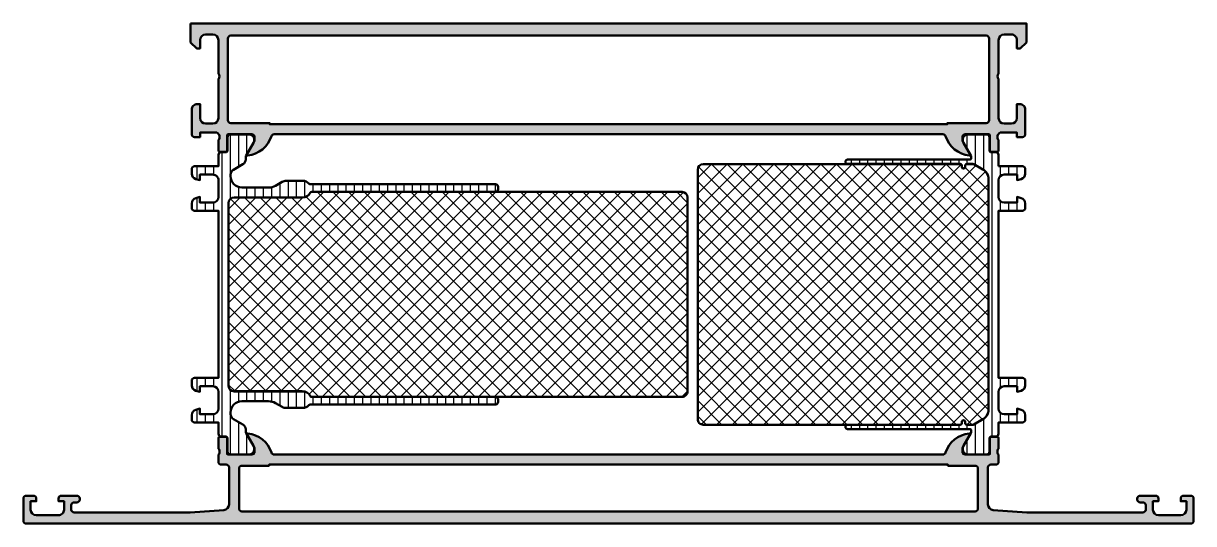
# Model space of a CAD drawing. Extents: x 0 to 210, y 0 to 90.
import ezdxf

# ---------------------------------------------------------------- set-up
doc = ezdxf.new("R2010")
doc.units = 0
for name, color, linetype, lineweight in [('0S-Alu contour', 7, 'Continuous', 50), ('0S-Alu hatch', 252, 'Continuous', 25), ('0S-Plastic contour', 254, 'Continuous', 50), ('0S-Plastic hatch', 253, 'Continuous', 25), ('0S-PT contour', 91, 'Continuous', 50), ('0S-PT hatch', 103, 'Continuous', 25)]:
    doc.layers.add(name, color=color, linetype=linetype, lineweight=lineweight)
pattern_1 = [(90, (0, 0), (-1.4859, 0), [])]
pattern_2 = [(135, (0, 0), (-1.403165018917055, -1.403165018917055), []), (225, (0, 0), (1.403165018917055, -1.403165018917055), [])]

# ---------------------------------------------------------------- blocks, each defined once
blk = doc.blocks.new('345310__358325AF_52FD_4FA5_B1A8_5E6D3BCB4CE5_')
at = {"layer": '0S-Alu hatch'}
h = blk.add_hatch(color=256, dxfattribs=at)
edge = h.paths.add_edge_path()
edge.add_line((30, 89.8), (30, 86.40000610351561))
edge.add_line((30, 86.40000610351561), (31.0999755859375, 85.29999999999998))
edge.add_line((31.0999755859375, 85.29999999999998), (31.69998168945312, 85.29999999999998))
edge.add_line((31.69998168945312, 85.29999999999998), (31.69998168925665, 86.79998017685217))
edge.add_ellipse((32.70000151260096, 86.79998017685219), major_axis=(-1.000019823344302, 0), ratio=1, start_angle=270.00000001606634, end_angle=360, ccw=False)
edge.add_line((32.70000151232054, 87.80000000019649), (33.99997299848461, 87.80000000036453))
edge.add_ellipse((33.9999729984846, 86.7999729984846), major_axis=(-1.000027001879928, 0), ratio=1, start_angle=180, end_angle=269.9999999999992, ccw=False)
edge.add_line((35.00000000036453, 86.7999729984846), (35, 80.8))
edge.add_ellipse((34.47487825965852, 80.29999999999998), major_axis=(-0.7250881616598547, 0), ratio=1, start_angle=136.4038153765767, end_angle=223.5961846234234, ccw=False)
edge.add_line((35, 79.8), (35.00000000036453, 72.80002700151539))
edge.add_ellipse((33.99997299848459, 72.8000270015154), major_axis=(-1.000027001879935, 0), ratio=1, start_angle=90.00000000866072, end_angle=180, ccw=False)
edge.add_line((33.99997299863575, 71.79999999963547), (32.70000151260096, 71.79999999980352))
edge.add_ellipse((32.70000151260097, 72.80001982314784), major_axis=(-1.000019823344317, 0), ratio=1, start_angle=0, end_angle=89.9999999999996, ccw=False)
edge.add_line((31.69998168925665, 72.80001982314785), (31.69998168945312, 75.3))
edge.add_line((31.69998168945312, 75.3), (31.20000151260096, 75.30000000019648))
edge.add_arc((31.20000151260095, 74.29998017685216), 1.000019823344317, 89.9999999999998, 180)
edge.add_line((30.19998168925664, 74.299980176909), (30.19998168920304, 69.90000665918463))
edge.add_arc((30.69999750391119, 69.90000665918461), 0.5000158147081564, 180, 269.9999999999992)
edge.add_line((30.69999750391119, 69.39999084447646), (31.69998168945312, 69.39999084472655))
edge.add_line((31.69998168945312, 69.39999084472655), (31.70016479492188, 70.19971923828125))
edge.add_line((31.70016479492188, 70.19971923828125), (34.69481618328724, 70.19971923828125))
edge.add_ellipse((34.6923648174189, 69.8919895456192), major_axis=(-0.3077394562621123, 0), ratio=1, start_angle=181.4915769295175, end_angle=269.54359312452556, ccw=False)
edge.add_ellipse((34.92116355345697, 69.6324794080069), major_axis=(-0.2788950563274163, 0), ratio=1, start_angle=178.8354106258303, end_angle=253.58012358071682, ccw=False)
edge.add_line((35.20000099999999, 69.62681100000817), (35.20000100000001, 69.17321700000853))
edge.add_ellipse((34.92113290435685, 69.16755634053143), major_axis=(-0.2789255417371446, 0), ratio=1, start_angle=106.424594555353, end_angle=181.1628700728981, ccw=False)
edge.add_line((35.00000000000001, 68.9000130000085), (35.00000000000001, 67.020002))
edge.add_arc((35.30000000000001, 67.020002), 0.3000000000000043, 180, 270)
edge.add_line((35.30000000000001, 66.720002), (36.27997431904278, 66.720002))
edge.add_arc((36.27997431904278, 67.020002), 0.3000000000000114, 270, 360)
edge.add_line((36.57997431904279, 67.020002), (36.57997431904279, 69.77999999999999))
edge.add_ellipse((36.6999743190428, 69.77999999999999), major_axis=(-0.1200000000000116, 0), ratio=1, start_angle=270.0000000000034, end_angle=360, ccw=False)
edge.add_line((36.6999743190428, 69.89999999999999), (41, 69.9))
edge.add_ellipse((41, 69.40000000000002), major_axis=(-0.4999999999999858, 0), ratio=1, start_angle=180, end_angle=270.0000000000008, ccw=False)
edge.add_line((41.5, 69.4), (41.5, 68.7))
edge.add_line((41.5, 68.7), (40.11850454237763, 66.30717967697242))
edge.add_arc((40.23811978464828, 66.23811978464829), 0.1381197846482851, 149.9999999999973, 275.6225775507957)
edge.add_arc((39.76177675882625, 71.07660886184773), 4.999999999999915, 275.6225775507929, 342.2515836439301)
edge.add_ellipse((45.00000000000004, 69.39999999999995), major_axis=(-0.5000000000000647, 0), ratio=1, start_angle=269.9999999999984, end_angle=342.25158364393036, ccw=False)
edge.add_line((45.00000000000006, 69.9), (164.9999999999999, 69.89999999999999))
edge.add_ellipse((164.9999999999999, 69.39999999999951), major_axis=(-0.5000000000004832, 0), ratio=1, start_angle=197.7484163560697, end_angle=269.99999999999676, ccw=False)
edge.add_arc((170.2382232411737, 71.0766088618473), 4.999999999999522, 197.7484163560698, 264.3774224492072)
edge.add_arc((169.7618802153517, 66.23811978464826), 0.1381197846482856, 264.3774224492166, 390.0000000000042)
edge.add_line((169.8814954576223, 66.30717967697241), (168.5, 68.69999999999996))
edge.add_line((168.5, 68.69999999999996), (168.5, 69.40000000000003))
edge.add_ellipse((169, 69.39999999999996), major_axis=(-0.5000000000000285, 0), ratio=1, start_angle=270.0000000000065, end_angle=360, ccw=False)
edge.add_line((169, 69.89999999999998), (173.3000256809573, 69.89999999999998))
edge.add_ellipse((173.3000256809572, 69.78000000000002), major_axis=(-0.1199999999999619, 0), ratio=1, start_angle=180, end_angle=269.9999999999864, ccw=False)
edge.add_line((173.4200256809572, 69.78000000000003), (173.4200256809572, 67.02000199999999))
edge.add_arc((173.7200256809572, 67.02000199999999), 0.3000000000000114, 180, 269.9999999999945)
edge.add_line((173.7200256809572, 66.72000199999998), (174.7, 66.720002))
edge.add_arc((174.7, 67.020002), 0.3000000000000114, 270, 360)
edge.add_line((175, 67.020002), (175, 68.90001300000849))
edge.add_ellipse((175.0788670956432, 69.16755634053149), major_axis=(-0.2789255417372305, 0), ratio=1, start_angle=-1.1628700728862214, end_angle=73.57540544463632, ccw=False)
edge.add_line((174.799999, 69.17321700000853), (174.799999, 69.62681100000866))
edge.add_ellipse((175.078836446543, 69.63247940800693), major_axis=(-0.2788950563274499, 0), ratio=1, start_angle=-73.5801235791069, end_angle=1.1645893740762858, ccw=False)
edge.add_ellipse((175.3075800997164, 69.89204593277587), major_axis=(-0.307682929215992, 0), ratio=1, start_angle=270.4531670651785, end_angle=358.51865275890447, ccw=False)
edge.add_line((175.3051465816195, 70.19971923828123), (178.2998046875, 70.19971923828125))
edge.add_line((178.2998046875, 70.19971923828125), (178.2999877929687, 69.39999084472656))
edge.add_line((178.2999877929687, 69.39999084472656), (179.2999719785106, 69.39999084447648))
edge.add_arc((179.2999719785106, 69.90000665918465), 0.5000158147081777, 270.0000000000033, 360)
edge.add_line((179.7999877932188, 69.90000665916234), (179.7999877931652, 74.29998017685212))
edge.add_arc((178.7999679698208, 74.29998017685212), 1.000019823344359, 0, 90.0000000000016)
edge.add_line((178.7999679698208, 75.30000000019648), (178.2999877929687, 75.3))
edge.add_line((178.2999877929687, 75.3), (178.2999877931653, 72.8000198231479))
edge.add_ellipse((177.2999679698209, 72.80001982314788), major_axis=(-1.000019823344359, 0), ratio=1, start_angle=90.00000001606747, end_angle=180, ccw=False)
edge.add_line((177.2999679701013, 71.79999999980352), (175.9999964839373, 71.79999999963546))
edge.add_ellipse((175.9999964839373, 72.8000270015154), major_axis=(-1.000027001879942, 0), ratio=1, start_angle=0, end_angle=90, ccw=False)
edge.add_line((174.9999694820573, 72.8000270015154), (174.9999694824218, 79.8))
edge.add_ellipse((175.5250912227634, 80.29999999999998), major_axis=(-0.725088161659901, 0), ratio=1, start_angle=-43.59618462341979, end_angle=43.5961846234199, ccw=False)
edge.add_line((174.9999694824218, 80.8), (174.9999694820573, 86.7999729984846))
edge.add_ellipse((175.9999964839373, 86.79997299848456), major_axis=(-1.000027001879942, 0), ratio=1, start_angle=270.00000000866146, end_angle=360, ccw=False)
edge.add_line((175.9999964837861, 87.8000000003645), (177.2999679698209, 87.80000000019648))
edge.add_ellipse((177.2999679698209, 86.79998017685215), major_axis=(-1.000019823344331, 0), ratio=1, start_angle=180, end_angle=270.00000000000165, ccw=False)
edge.add_line((178.2999877931652, 86.79998017685215), (178.2999877929687, 85.29999999999998))
edge.add_line((178.2999877929687, 85.29999999999998), (178.8999938964844, 85.29999999999998))
edge.add_line((178.8999938964844, 85.29999999999998), (179.9999694824218, 86.40000610351561))
edge.add_line((179.9999694824218, 86.40000610351561), (179.9999694824218, 89.8))
edge.add_line((179.9999694824218, 89.8), (30, 89.8))
edge = h.paths.add_edge_path()
edge.add_ellipse((37.20000898742269, 87.09997956848551), major_axis=(-0.5000234838237247, 0), ratio=1, start_angle=270.0000000002329, end_angle=359.9973091415379, ccw=False)
edge.add_line((37.20000898742065, 87.60000305230923), (172.7999643096964, 87.60000305230922))
edge.add_ellipse((172.7999643096964, 87.09997956848551), major_axis=(-0.5000234838237247, 0), ratio=1, start_angle=180, end_angle=270, ccw=False)
edge.add_line((173.2999877935202, 87.09997956849404), (173.2999877932188, 72.40000665918463))
edge.add_ellipse((172.7999719785107, 72.40000665918463), major_axis=(-0.5000158147081493, 0), ratio=1, start_angle=89.9999999999967, end_angle=180, ccw=False)
edge.add_line((172.7999719785107, 71.89999084447648), (165.7999877929687, 71.89999084472656))
edge.add_line((165.7999877929687, 71.89999084472656), (165.7999877929687, 71.69999389648437))
edge.add_line((165.7999877929687, 71.69999389648437), (44.19998550415039, 71.69999389648437))
edge.add_line((44.19998550415039, 71.69999389648437), (44.19998550415039, 71.89999084472656))
edge.add_line((44.19998550415039, 71.89999084472656), (37.20000131860846, 71.89999084447646))
edge.add_ellipse((37.20000131860846, 72.40000665918463), major_axis=(-0.5000158147081564, 0), ratio=1, start_angle=0, end_angle=90, ccw=False)
edge.add_line((36.6999855039003, 72.40000665918463), (36.6999855041504, 87.1000030517578))
at = {"layer": '0S-Alu contour', "color": 7}
for points in [[(30, 89.8), (30, 86.40000610351561), (31.0999755859375, 85.29999999999998), (31.69998168945312, 85.29999999999998), (31.69998168925665, 86.79998017685217)], [(178.2999877931652, 86.79998017685215), (178.2999877929687, 85.29999999999998), (178.8999938964844, 85.29999999999998), (179.9999694824218, 86.40000610351561), (179.9999694824218, 89.8), (30, 89.8)], [(32.70000151232054, 87.80000000019649), (33.99997299848461, 87.80000000036453)], [(35.00000000036453, 86.7999729984846), (35, 80.8)], [(36.6999855039003, 72.40000665918463), (36.6999855041504, 87.1000030517578)], [(37.20000898742065, 87.60000305230923), (172.7999643096964, 87.60000305230922)], [(173.2999877935202, 87.09997956849404), (173.2999877932188, 72.40000665918463)], [(174.9999694824218, 80.8), (174.9999694820573, 86.7999729984846)], [(175.9999964837861, 87.8000000003645), (177.2999679698209, 87.80000000019648)], [(35, 79.8), (35.00000000036453, 72.80002700151539)], [(174.9999694820573, 72.8000270015154), (174.9999694824218, 79.8)], [(30.19998168925664, 74.299980176909), (30.19998168920304, 69.90000665918463)], [(31.69998168925665, 72.80001982314785), (31.69998168945312, 75.3), (31.20000151260096, 75.30000000019648)], [(178.7999679698208, 75.30000000019648), (178.2999877929687, 75.3), (178.2999877931653, 72.8000198231479)], [(179.7999877932188, 69.90000665916234), (179.7999877931652, 74.29998017685212)], [(33.99997299863575, 71.79999999963547), (32.70000151260096, 71.79999999980352)], [(172.7999719785107, 71.89999084447648), (165.7999877929687, 71.89999084472656), (165.7999877929687, 71.69999389648437), (44.19998550415039, 71.69999389648437), (44.19998550415039, 71.89999084472656), (37.20000131860846, 71.89999084447646)], [(177.2999679701013, 71.79999999980352), (175.9999964839373, 71.79999999963546)], [(30.69999750391119, 69.39999084447646), (31.69998168945312, 69.39999084472655), (31.70016479492188, 70.19971923828125), (34.69481618328724, 70.19971923828125)], [(35.20000099999999, 69.62681100000817), (35.20000100000001, 69.17321700000853)], [(36.57997431904279, 67.020002), (36.57997431904279, 69.77999999999999)], [(36.6999743190428, 69.89999999999999), (41, 69.9)], [(41.5, 69.4), (41.5, 68.7), (40.11850454237763, 66.30717967697242)], [(45.00000000000006, 69.9), (164.9999999999999, 69.89999999999999)], [(169.8814954576223, 66.30717967697241), (168.5, 68.69999999999996), (168.5, 69.40000000000003)], [(169, 69.89999999999998), (173.3000256809573, 69.89999999999998)], [(173.4200256809572, 69.78000000000003), (173.4200256809572, 67.02000199999999)], [(174.799999, 69.17321700000853), (174.799999, 69.62681100000866)], [(175.3051465816195, 70.19971923828123), (178.2998046875, 70.19971923828125), (178.2999877929687, 69.39999084472656), (179.2999719785106, 69.39999084447648)], [(35.00000000000001, 68.9000130000085), (35.00000000000001, 67.020002)], [(175, 67.020002), (175, 68.90001300000849)], [(35.30000000000001, 66.720002), (36.27997431904278, 66.720002)], [(173.7200256809572, 66.72000199999998), (174.7, 66.720002)]]:
    blk.add_lwpolyline(points, dxfattribs=at)
at = {"layer": '0S-Alu contour', "color": 7, "extrusion": (0, 0, -1)}
for centre, radius, start, end in [((-32.70000151260096, 86.79998017685219), 1.000019823344302, 0, 89.99999998393368), ((-33.9999729984846, 86.7999729984846), 1.000027001879928, 90.00000000000081, 180), ((-37.20000898742269, 87.09997956848551), 0.5000234838237247, 0.002690858462049, 89.99999999976713), ((-172.7999643096964, 87.09997956848551), 0.5000234838237247, 90, 180), ((-175.9999964839373, 86.79997299848456), 1.000027001879942, 0, 89.99999999133853), ((-177.2999679698209, 86.79998017685215), 1.000019823344331, 89.99999999999837, 180), ((-34.47487825965852, 80.29999999999998), 0.7250881616598548, 136.4038153765766, 223.5961846234233), ((-175.5250912227634, 80.29999999999998), 0.725088161659901, 316.4038153765801, 43.59618462341983), ((-32.70000151260097, 72.80001982314784), 1.000019823344317, 270.0000000000004, 0), ((-33.99997299848459, 72.8000270015154), 1.000027001879935, 180, 269.9999999913393), ((-37.20000131860846, 72.40000665918463), 0.5000158147081564, 270, 0), ((-172.7999719785107, 72.40000665918463), 0.5000158147081493, 180, 270.0000000000033), ((-175.9999964839373, 72.8000270015154), 1.000027001879942, 270, 0), ((-177.2999679698209, 72.80001982314788), 1.000019823344359, 180, 269.9999999839325), ((-34.6923648174189, 69.8919895456192), 0.3077394562621123, 90.45640687547443, 178.5084230704825), ((-34.92116355345697, 69.6324794080069), 0.2788950563274163, 106.4198764192832, 181.1645893741698), ((-36.6999743190428, 69.77999999999999), 0.1200000000000116, 0, 89.99999999999662), ((-41, 69.40000000000002), 0.4999999999999858, 89.9999999999992, 180), ((-45.00000000000004, 69.39999999999995), 0.5000000000000647, 17.74841635606966, 90.0000000000016), ((-164.9999999999999, 69.39999999999951), 0.5000000000004832, 90.00000000000325, 162.2515836439303), ((-169, 69.39999999999996), 0.5000000000000285, 0, 89.99999999999349), ((-173.3000256809572, 69.78000000000002), 0.1199999999999619, 90.00000000001357, 180), ((-175.078836446543, 69.63247940800693), 0.2788950563274499, 358.8354106259237, 73.58012357910688), ((-175.3075800997164, 69.89204593277587), 0.307682929215992, 1.48134724109554, 89.54683293482152), ((-34.92113290435685, 69.16755634053143), 0.2789255417371446, 178.8371299271019, 253.575405444647), ((-175.0788670956432, 69.16755634053149), 0.2789255417372305, 286.4245945553637, 1.162870072886224)]:
    blk.add_arc(centre, radius, start, end, dxfattribs=at)
at = {"layer": '0S-Alu contour', "color": 7}
for centre, radius, start, end in [((31.20000151260095, 74.29998017685216), 1.000019823344317, 89.9999999999998, 180), ((178.7999679698208, 74.29998017685212), 1.000019823344359, 0, 90.0000000000016), ((30.69999750391119, 69.90000665918461), 0.5000158147081564, 180, 269.9999999999992), ((39.76177675882625, 71.07660886184773), 4.999999999999915, 275.6225775507929, 342.2515836439301), ((170.2382232411737, 71.0766088618473), 4.999999999999522, 197.7484163560698, 264.3774224492072), ((179.2999719785106, 69.90000665918465), 0.5000158147081777, 270.0000000000033, 0), ((35.30000000000001, 67.020002), 0.3000000000000043, 180, 270), ((36.27997431904278, 67.020002), 0.3000000000000114, 270, 0), ((40.23811978464828, 66.23811978464829), 0.1381197846482851, 149.9999999999973, 275.6225775507957), ((169.7618802153517, 66.23811978464826), 0.1381197846482856, 264.3774224492166, 30.00000000000416), ((173.7200256809572, 67.02000199999999), 0.3000000000000114, 180, 269.9999999999945), ((174.7, 67.020002), 0.3000000000000114, 270, 0)]:
    blk.add_arc(centre, radius, start, end, dxfattribs=at)
blk = doc.blocks.new('284603__06B62CBB_607C_4A53_98B6_8D0D13A98BB3___32BE4879_7AE9_4753_8764_7F8AE824F232_')
at = {"layer": '0S-Plastic hatch'}
h = blk.add_hatch(dxfattribs=at)
h.set_pattern_fill('ANSI31', color=256, scale=0.4680000000000001, angle=45, style=0)
h.set_pattern_definition(pattern_1)
edge = h.paths.add_edge_path()
edge.add_arc((39.19999999999999, 62.34999999999928), 2.010000000000005, 180, 270)
edge.add_line((39.19999999999999, 60.33999999999927), (43.99162662856491, 60.33999999999927))
edge.add_arc((43.99162662856491, 62.84999999999937), 2.510000000000104, 270, 299.5075853665981)
edge.add_line((45.2278989710071, 60.66557085367463), (46.43147689222136, 61.34673283985061))
edge.add_ellipse((47.16535967717713, 60.0500000000004), major_axis=(-1.49000000000014, 0), ratio=1, start_angle=269.99999999999943, end_angle=299.50758536659833, ccw=False)
edge.add_line((47.16535967717714, 61.54000000000054), (50.12499866056393, 61.54000000000053))
edge.add_ellipse((50.1249986605639, 60.05000000004324), major_axis=(-1.489999999957291, 0), ratio=1, start_angle=221.8103148951162, end_angle=269.99999999999864, ccw=False)
edge.add_arc((51.46663944704585, 61.24999999999929), 0.3100000000000608, 221.8103148951158, 270)
edge.add_line((51.46663944704585, 60.93999999999923), (84.69459364058915, 60.93999999999926))
edge.add_ellipse((84.6945936405891, 60.44999999999925), major_axis=(-0.4900000000000162, 0), ratio=1, start_angle=180, end_angle=269.9999999999967, ccw=False)
edge.add_line((85.18459364058914, 60.44999999999927), (85.18459364058914, 60.04999999999923))
edge.add_ellipse((84.69459364058918, 60.04999999999921), major_axis=(-0.4899999999999523, 0), ratio=1, start_angle=90, end_angle=180, ccw=False)
edge.add_line((84.69459364058918, 59.55999999999925), (51.73745021024314, 59.55999999999924))
edge.add_arc((51.73745021024314, 59.24999999999905), 0.3100000000001941, 90, 153.612200038087)
edge.add_ellipse((50.12499866056444, 60.05000000003199), major_axis=(-1.490000000031457, 0), ratio=1, start_angle=87.34531223058929, end_angle=153.6122000380867, ccw=False)
edge.add_line((50.05598712564875, 58.56159904325242), (37.79973606131433, 58.5583961730485))
edge.add_arc((37.79999999999986, 57.54839620753545), 1.009999999999999, 90.01497284445892, 180)
edge.add_line((36.78999999999986, 57.54839620753544), (36.79000000000016, 24.75160379246469))
edge.add_arc((37.80000000000015, 24.75160379246469), 1.009999999999998, 180, 269.9850271555399)
edge.add_line((37.7997360613146, 23.74160382695164), (50.05598712564874, 23.73840095674772))
edge.add_ellipse((50.12499866056451, 22.24999999996827), major_axis=(-1.490000000031343, 0), ratio=1, start_angle=206.3877999619124, end_angle=272.65468776941367, ccw=False)
edge.add_arc((51.73745021024322, 23.05000000000118), 0.31000000000031, 206.3877999619124, 270)
edge.add_line((51.73745021024322, 22.74000000000087), (84.69459364058916, 22.74000000000087))
edge.add_ellipse((84.69459364058916, 22.25000000000089), major_axis=(-0.4899999999999807, 0), ratio=1, start_angle=180, end_angle=270, ccw=False)
edge.add_line((85.18459364058914, 22.25000000000089), (85.18459364058914, 21.85000000000087))
edge.add_ellipse((84.69459364058913, 21.85000000000088), major_axis=(-0.4900000000000091, 0), ratio=1, start_angle=90.0000000000017, end_angle=180, ccw=False)
edge.add_line((84.69459364058915, 21.36000000000088), (51.46663944704584, 21.36000000000088))
edge.add_arc((51.46663944704584, 21.05000000000083), 0.3100000000000413, 90.00000000000134, 138.1896851048857)
edge.add_ellipse((50.12499866056395, 22.24999999995679), major_axis=(-1.489999999957189, 0), ratio=1, start_angle=89.99999999999949, end_angle=138.1896851048845, ccw=False)
edge.add_line((50.12499866056394, 20.7599999999996), (47.16535967717706, 20.7599999999996))
edge.add_ellipse((47.16535967717707, 22.24999999999966), major_axis=(-1.490000000000058, 0), ratio=1, start_angle=60.49241463340212, end_angle=89.99999999999977, ccw=False)
edge.add_line((46.43147689222135, 20.95326716014952), (45.2278989710071, 21.6344291463255))
edge.add_arc((43.99162662856492, 19.45000000000079), 2.510000000000061, 60.49241463340192, 90.00000000000017)
edge.add_line((43.99162662856492, 21.96000000000086), (39.19999999999999, 21.96000000000086))
edge.add_arc((39.19999999999999, 19.95000000000085), 2.010000000000008, 90, 180)
edge.add_line((37.18999999999998, 19.95000000000048), (37.19000000000004, 19.64428655316073))
edge.add_arc((38.20000000000004, 19.64428655316092), 1.009999999999998, 180, 239.9999999999998)
edge.add_line((37.69500000000004, 18.76960089533864), (39.39369200779303, 17.78886060736907))
edge.add_ellipse((38.89869200779307, 16.93149545762251), major_axis=(-0.9899999999999444, 0), ratio=1, start_angle=180, end_angle=240.0000000000012, ccw=False)
edge.add_line((39.88869200779302, 16.93149545762231), (39.88869200779293, 16.47641776617654))
edge.add_arc((40.39869200779292, 16.47641776617644), 0.5099999999999909, 180, 209.999996599345)
edge.add_line((39.95701903672795, 16.22141779239089), (41.27694055409616, 13.93524634894251))
edge.add_ellipse((40.44422884911532, 13.3998180747229), major_axis=(-0.9899960709244707, 0), ratio=1, start_angle=98.22289635889899, end_angle=212.7407569883871, ccw=False)
edge.add_line((40.58582249619141, 12.42000000000005), (37.10999536038211, 12.41999999999308))
edge.add_ellipse((37.10999536038212, 12.90999597743866), major_axis=(-0.4899959774455791, 0), ratio=1, start_angle=-0.0003024817733034979, end_angle=89.9999999999983, ccw=False)
edge.add_line((36.61999938294337, 12.90999856427794), (36.62033133037532, 15.30995412303332))
edge.add_arc((36.31033133333454, 15.30999699999406), 0.3100000000059922, 359.9920752616494, 449.9999999994011)
edge.add_line((36.31033133333778, 15.61999700000005), (35.49999732109789, 15.61999699999287))
edge.add_ellipse((35.49999732109794, 16.10999432109082), major_axis=(-0.4899973210979454, 0), ratio=1, start_angle=0, end_angle=89.999999999995, ccw=False)
edge.add_line((35.00999999999999, 16.10999432109086), (35.01, 18.16000000000006))
edge.add_line((35.01, 18.16000000000006), (30.7, 18.16000000000006))
edge.add_ellipse((30.70000000000001, 18.65000000000006), major_axis=(-0.4899999999999985, 0), ratio=1, start_angle=0, end_angle=89.9999999999996, ccw=False)
edge.add_line((30.21000000000001, 18.65000000000007), (30.21000000000001, 19.48074922337443))
edge.add_ellipse((31.2, 19.48074922337443), major_axis=(-0.9899999999999913, 0), ratio=1, start_angle=284.9999999999999, end_angle=360, ccw=False)
edge.add_line((30.9437691453485, 20.4370157914006), (31.68999999999999, 20.63696774627165))
edge.add_line((31.68999999999999, 20.63696774627165), (31.69, 19.64000000000006))
edge.add_line((31.69, 19.64000000000006), (34, 19.64000000000006))
edge.add_arc((33.99999999999999, 20.65000000000006), 1.009999999999998, 270.0000000000004, 360)
edge.add_line((35.00999999999999, 20.65000000000006), (35.01000000000001, 23.65000000000006))
edge.add_arc((34.00000000000001, 23.65000000000007), 1.009999999999998, 0, 89.9999999999996)
edge.add_line((34.00000000000002, 24.66000000000006), (31.69, 24.66000000000006))
edge.add_line((31.69, 24.66000000000006), (31.69, 23.66303225372848))
edge.add_line((31.69, 23.66303225372848), (30.94376914534849, 23.86298420859954))
edge.add_ellipse((31.2, 24.81925077662571), major_axis=(-0.99, 0), ratio=1, start_angle=0, end_angle=74.99999999999898, ccw=False)
edge.add_line((30.21, 24.81925077662572), (30.21, 25.65000000000006))
edge.add_ellipse((30.70000000000002, 25.65000000000005), major_axis=(-0.4900000000000126, 0), ratio=1, start_angle=270.0000000000008, end_angle=360, ccw=False)
edge.add_line((30.70000000000001, 26.14000000000006), (35.01, 26.14000000000006))
edge.add_line((35.01, 26.14000000000006), (35.01000000000001, 56.16000000000006))
edge.add_line((35.01000000000001, 56.16000000000006), (30.69999999999998, 56.16000000000008))
edge.add_ellipse((30.69999999999998, 56.65000000000005), major_axis=(-0.4899999999999664, 0), ratio=1, start_angle=0, end_angle=90.0000000000004, ccw=False)
edge.add_line((30.21000000000001, 56.65000000000006), (30.21000000000002, 57.48074922337443))
edge.add_ellipse((31.20000000000008, 57.48074922337441), major_axis=(-0.9900000000000659, 0), ratio=1, start_angle=284.99999999999847, end_angle=360, ccw=False)
edge.add_line((30.9437691453486, 58.43701579140066), (31.69000000000003, 58.63696774627168))
edge.add_line((31.69000000000003, 58.63696774627168), (31.69000000000001, 57.64000000000004))
edge.add_line((31.69000000000001, 57.64000000000004), (34.00000000000003, 57.64000000000007))
edge.add_arc((34.00000000000002, 58.65000000000009), 1.010000000000012, 270.0000000000008, 360)
edge.add_line((35.01000000000003, 58.65000000000009), (35.01000000000001, 61.65000000000012))
edge.add_arc((34.00000000000002, 61.65000000000012), 1.00999999999999, 0, 90.00000000000081)
edge.add_line((34, 62.66000000000011), (31.69000000000001, 62.66000000000008))
edge.add_line((31.69000000000001, 62.66000000000008), (31.69000000000001, 61.6630322537285))
edge.add_line((31.69000000000001, 61.6630322537285), (30.9437691453485, 61.86298420859958))
edge.add_ellipse((31.19999999999999, 62.8192507766257), major_axis=(-0.9899999999999506, 0), ratio=1, start_angle=0, end_angle=75.00000000000011, ccw=False)
edge.add_line((30.21000000000003, 62.8192507766257), (30.21000000000002, 63.65000000000009))
edge.add_ellipse((30.70000000000002, 63.65000000000009), major_axis=(-0.4899999999999985, 0), ratio=1, start_angle=269.99999999999955, end_angle=360, ccw=False)
edge.add_line((30.70000000000002, 64.1400000000001), (35.01000000000001, 64.14000000000009))
edge.add_line((35.01000000000001, 64.14000000000009), (35.01000000000001, 66.19000567890927))
edge.add_ellipse((35.49999732109802, 66.19000567890927), major_axis=(-0.4899973210980022, 0), ratio=1, start_angle=269.9999999999975, end_angle=360, ccw=False)
edge.add_line((35.49999732109804, 66.68000300000728), (36.31033133334041, 66.68000300000006))
edge.add_arc((36.31033133334045, 66.99000300000013), 0.3100000000000733, 269.9999999999921, 360.0079248428869)
edge.add_line((36.62033133037523, 66.99004587752636), (36.61999938762344, 69.38993624989715))
edge.add_ellipse((37.10999536036693, 69.39000402257663), major_axis=(-0.4899959774303982, 0), ratio=1, start_angle=-90.00000000177721, end_angle=0.00792473549921624, ccw=False)
edge.add_line((37.10999536038213, 69.88000000000702), (40.58582249619143, 69.88000000000008))
edge.add_ellipse((40.44422884911532, 68.90018192527722), major_axis=(-0.9899960709244716, 0), ratio=1, start_angle=147.259243011622, end_angle=261.7771036411002, ccw=False)
edge.add_line((41.27694055409625, 68.36475365105775), (39.95701903672796, 66.07858220760926))
edge.add_arc((40.39869200779293, 65.8235822338237), 0.5099999999999976, 150.0000034006536, 180)
edge.add_line((39.88869200779293, 65.82358223382359), (39.88869200779302, 65.36850454237779))
edge.add_ellipse((38.89869200779299, 65.36850454237762), major_axis=(-0.9900000000000304, 0), ratio=1, start_angle=120.00000000000259, end_angle=180, ccw=False)
edge.add_line((39.39369200779304, 64.51113939263102), (37.69500000000002, 63.53039910466143))
edge.add_arc((38.20000000000004, 62.65571344683914), 1.010000000000008, 120.0000000000008, 180)
edge.add_line((37.19000000000003, 62.65571344683933), (37.18999999999998, 62.34999999999965))
at = {"layer": '0S-Plastic contour', "color": 7}
for points in [[(36.62033133037523, 66.99004587752636), (36.61999938762344, 69.38993624989715)], [(37.10999536038213, 69.88000000000702), (40.58582249619143, 69.88000000000008)], [(41.27694055409625, 68.36475365105775), (39.95701903672796, 66.07858220760926)], [(30.70000000000002, 64.1400000000001), (35.01000000000001, 64.14000000000009), (35.01000000000001, 66.19000567890927)], [(35.49999732109804, 66.68000300000728), (36.31033133334041, 66.68000300000006)], [(39.88869200779293, 65.82358223382359), (39.88869200779302, 65.36850454237779)], [(30.21000000000003, 62.8192507766257), (30.21000000000002, 63.65000000000009)], [(39.39369200779304, 64.51113939263102), (37.69500000000002, 63.53039910466143)], [(34, 62.66000000000011), (31.69000000000001, 62.66000000000008), (31.69000000000001, 61.6630322537285), (30.9437691453485, 61.86298420859958)], [(35.01000000000003, 58.65000000000009), (35.01000000000001, 61.65000000000012)], [(37.19000000000003, 62.65571344683933), (37.18999999999998, 62.34999999999965)], [(45.2278989710071, 60.66557085367463), (46.43147689222136, 61.34673283985061)], [(47.16535967717714, 61.54000000000054), (50.12499866056393, 61.54000000000053)], [(51.46663944704585, 60.93999999999923), (84.69459364058915, 60.93999999999926)], [(39.19999999999999, 60.33999999999927), (43.99162662856491, 60.33999999999927)], [(84.69459364058918, 59.55999999999925), (51.73745021024314, 59.55999999999924)], [(85.18459364058914, 60.44999999999927), (85.18459364058914, 60.04999999999923)], [(30.21000000000001, 56.65000000000006), (30.21000000000002, 57.48074922337443)], [(30.9437691453486, 58.43701579140066), (31.69000000000003, 58.63696774627168), (31.69000000000001, 57.64000000000004), (34.00000000000003, 57.64000000000007)], [(36.78999999999986, 57.54839620753544), (36.79000000000016, 24.75160379246469)], [(50.05598712564875, 58.56159904325242), (37.79973606131433, 58.5583961730485)], [(30.70000000000001, 26.14000000000006), (35.01, 26.14000000000006), (35.01000000000001, 56.16000000000006), (30.69999999999998, 56.16000000000008)], [(30.21, 24.81925077662572), (30.21, 25.65000000000006)], [(34.00000000000002, 24.66000000000006), (31.69, 24.66000000000006), (31.69, 23.66303225372848), (30.94376914534849, 23.86298420859954)], [(35.00999999999999, 20.65000000000006), (35.01000000000001, 23.65000000000006)], [(37.7997360613146, 23.74160382695164), (50.05598712564874, 23.73840095674772)], [(43.99162662856492, 21.96000000000086), (39.19999999999999, 21.96000000000086)], [(46.43147689222135, 20.95326716014952), (45.2278989710071, 21.6344291463255)], [(84.69459364058915, 21.36000000000088), (51.46663944704584, 21.36000000000088)], [(51.73745021024322, 22.74000000000087), (84.69459364058916, 22.74000000000087)], [(85.18459364058914, 22.25000000000089), (85.18459364058914, 21.85000000000087)], [(30.21000000000001, 18.65000000000007), (30.21000000000001, 19.48074922337443)], [(30.9437691453485, 20.4370157914006), (31.68999999999999, 20.63696774627165), (31.69, 19.64000000000006), (34, 19.64000000000006)], [(37.18999999999998, 19.95000000000048), (37.19000000000004, 19.64428655316073)], [(50.12499866056394, 20.7599999999996), (47.16535967717706, 20.7599999999996)], [(35.00999999999999, 16.10999432109086), (35.01, 18.16000000000006), (30.7, 18.16000000000006)], [(37.69500000000004, 18.76960089533864), (39.39369200779303, 17.78886060736907)], [(39.88869200779302, 16.93149545762231), (39.88869200779293, 16.47641776617654)], [(36.31033133333778, 15.61999700000005), (35.49999732109789, 15.61999699999287)], [(36.61999938294337, 12.90999856427794), (36.62033133037532, 15.30995412303332)], [(39.95701903672795, 16.22141779239089), (41.27694055409616, 13.93524634894251)], [(40.58582249619141, 12.42000000000005), (37.10999536038211, 12.41999999999308)]]:
    blk.add_lwpolyline(points, dxfattribs=at)
at = {"layer": '0S-Plastic contour', "color": 7, "extrusion": (0, 0, -1)}
for centre, radius, start, end in [((-37.10999536036693, 69.39000402257663), 0.4899959774303983, 359.9920752645008, 90.0000000017772), ((-40.44422884911532, 68.90018192527722), 0.9899960709244716, 98.2228963588998, 212.740756988378), ((-35.49999732109802, 66.19000567890927), 0.4899973210980022, 0, 90.00000000000249), ((-38.89869200779299, 65.36850454237762), 0.9900000000000304, 180, 239.9999999999974), ((-30.70000000000002, 63.65000000000009), 0.4899999999999985, 0, 90.00000000000043), ((-31.19999999999999, 62.8192507766257), 0.9899999999999506, 284.9999999999999, 0), ((-47.16535967717713, 60.0500000000004), 1.49000000000014, 60.49241463340167, 90.00000000000055), ((-50.1249986605639, 60.05000000004324), 1.489999999957291, 90.00000000000138, 138.1896851048838), ((-84.6945936405891, 60.44999999999925), 0.4900000000000162, 90.00000000000333, 180), ((-50.12499866056444, 60.05000000003199), 1.490000000031457, 206.3877999619134, 272.6546877694107), ((-84.69459364058918, 60.04999999999921), 0.4899999999999523, 180, 270), ((-31.20000000000008, 57.48074922337441), 0.9900000000000659, 0, 75.00000000000155), ((-30.69999999999998, 56.65000000000005), 0.4899999999999665, 269.9999999999996, 0), ((-30.70000000000002, 25.65000000000005), 0.4900000000000127, 0, 89.99999999999918), ((-31.2, 24.81925077662571), 0.99, 285.000000000001, 0), ((-50.12499866056451, 22.24999999996827), 1.490000000031343, 87.34531223058634, 153.6122000380876), ((-50.12499866056395, 22.24999999995679), 1.489999999957189, 221.8103148951155, 270.0000000000006), ((-84.69459364058916, 22.25000000000089), 0.4899999999999807, 90, 180), ((-84.69459364058913, 21.85000000000088), 0.4900000000000091, 180, 269.9999999999983), ((-31.2, 19.48074922337443), 0.9899999999999913, 0, 75.00000000000011), ((-47.16535967717707, 22.24999999999966), 1.490000000000058, 270.0000000000002, 299.5075853665979), ((-30.70000000000001, 18.65000000000006), 0.4899999999999985, 270.0000000000004, 0), ((-38.89869200779307, 16.93149545762251), 0.9899999999999444, 119.9999999999988, 180), ((-35.49999732109794, 16.10999432109082), 0.4899973210979454, 270.000000000005, 0), ((-37.10999536038212, 12.90999597743866), 0.4899959774455791, 270.0000000000017, 0.0003024817733149), ((-40.44422884911532, 13.3998180747229), 0.9899960709244707, 147.2592430116129, 261.777103641101)]:
    blk.add_arc(centre, radius, start, end, dxfattribs=at)
at = {"layer": '0S-Plastic contour', "color": 7}
for centre, radius, start, end in [((36.31033133334045, 66.99000300000013), 0.3100000000000733, 269.9999999999921, 0.007924842886852), ((40.39869200779293, 65.8235822338237), 0.5099999999999976, 150.0000034006536, 180), ((38.20000000000004, 62.65571344683914), 1.010000000000008, 120.0000000000008, 180), ((34.00000000000002, 61.65000000000012), 1.00999999999999, 0, 90.00000000000081), ((39.19999999999999, 62.34999999999928), 2.010000000000005, 180, 270), ((51.46663944704585, 61.24999999999929), 0.3100000000000608, 221.8103148951158, 270), ((43.99162662856491, 62.84999999999937), 2.510000000000104, 270, 299.5075853665981), ((51.73745021024314, 59.24999999999905), 0.3100000000001941, 90, 153.612200038087), ((34.00000000000002, 58.65000000000009), 1.010000000000012, 270.0000000000008, 0), ((37.79999999999986, 57.54839620753545), 1.009999999999999, 90.01497284445892, 180), ((34.00000000000001, 23.65000000000007), 1.009999999999998, 0, 89.9999999999996), ((37.80000000000015, 24.75160379246469), 1.009999999999998, 180, 269.9850271555399), ((39.19999999999999, 19.95000000000085), 2.010000000000008, 90, 180), ((43.99162662856492, 19.45000000000079), 2.510000000000061, 60.49241463340192, 90.00000000000017), ((51.46663944704584, 21.05000000000083), 0.3100000000000413, 90.00000000000134, 138.1896851048857), ((51.73745021024322, 23.05000000000118), 0.31000000000031, 206.3877999619124, 270), ((33.99999999999999, 20.65000000000006), 1.009999999999998, 270.0000000000004, 0), ((38.20000000000004, 19.64428655316092), 1.009999999999998, 180, 239.9999999999998), ((36.31033133333454, 15.30999699999406), 0.3100000000059922, 359.9920752616494, 89.99999999940115), ((40.39869200779292, 16.47641776617644), 0.5099999999999909, 180, 209.999996599345)]:
    blk.add_arc(centre, radius, start, end, dxfattribs=at)
blk = doc.blocks.new('441230__A17C5F56_CB52_4AAF_ACED_B7451001702E_')
at = {"layer": '0S-PT hatch'}
h = blk.add_hatch(dxfattribs=at)
h.set_pattern_fill('ANSI37', color=256, scale=0.625, angle=90, style=0)
h.set_pattern_definition(pattern_2)
edge = h.paths.add_edge_path()
edge.add_line((119.19, 58.54999999999926), (119.19, 23.75000000000087))
edge.add_ellipse((118.2, 23.75000000000085), major_axis=(-0.9899999999999806, 0), ratio=1, start_angle=89.9999999999992, end_angle=180, ccw=False)
edge.add_line((118.2, 22.76000000000088), (84.69459364058918, 22.76000000000088))
edge.add_line((84.69459364058918, 22.76000000000088), (51.73745021024322, 22.76000000000087))
edge.add_ellipse((51.73745021024323, 23.0500000000012), major_axis=(-0.290000000000326, 0), ratio=1, start_angle=26.387799961914425, end_angle=89.99999999999858, ccw=False)
edge.add_arc((50.12499866056451, 22.24999999996827), 1.510000000031346, 26.38779996191237, 92.63694578617529)
edge.add_line((50.05552787846216, 23.75840107744361), (37.79974128782323, 23.76160382626873))
edge.add_ellipse((37.80000000000016, 24.75160379246471), major_axis=(-0.9900000000000099, 0), ratio=1, start_angle=0, end_angle=89.98502715553963, ccw=False)
edge.add_line((36.81000000000015, 24.75160379246469), (36.80999999999987, 57.54839620753544))
edge.add_ellipse((37.79999999999986, 57.54839620753545), major_axis=(-0.9899999999999877, 0), ratio=1, start_angle=270.0149728444588, end_angle=360, ccw=False)
edge.add_line((37.79974128782295, 58.5383961737314), (50.05552787846218, 58.54159892255653))
edge.add_arc((50.12499866056444, 60.050000000032), 1.510000000031461, 267.3630542138281, 333.6122000380864)
edge.add_ellipse((51.73745021024314, 59.24999999999906), major_axis=(-0.2900000000001922, 0), ratio=1, start_angle=270, end_angle=333.61220003808813, ccw=False)
edge.add_line((51.73745021024314, 59.53999999999926), (84.69459364058918, 59.53999999999926))
edge.add_line((84.69459364058918, 59.53999999999926), (118.2, 59.53999999999926))
edge.add_ellipse((118.1999999999999, 58.54999999999924), major_axis=(-0.990000000000009, 0), ratio=1, start_angle=180, end_angle=269.99999999999835, ccw=False)
at = {"layer": '0S-PT contour', "color": 7}
for points in [[(51.73745021024314, 59.53999999999926), (84.69459364058918, 59.53999999999926), (118.2, 59.53999999999926)], [(36.81000000000015, 24.75160379246469), (36.80999999999987, 57.54839620753544)], [(37.79974128782295, 58.5383961737314), (50.05552787846218, 58.54159892255653)], [(119.19, 58.54999999999926), (119.19, 23.75000000000087)], [(50.05552787846216, 23.75840107744361), (37.79974128782323, 23.76160382626873)], [(118.2, 22.76000000000088), (84.69459364058918, 22.76000000000088), (51.73745021024322, 22.76000000000087)]]:
    blk.add_lwpolyline(points, dxfattribs=at)
for centre, radius, start, end in [((50.12499866056444, 60.050000000032), 1.510000000031461, 267.3630542138281, 333.6122000380864), ((50.12499866056451, 22.24999999996827), 1.510000000031346, 26.38779996191237, 92.63694578617529)]:
    blk.add_arc(centre, radius, start, end, dxfattribs=at)
at = {"layer": '0S-PT contour', "color": 7, "extrusion": (0, 0, -1)}
for centre, radius, start, end in [((-51.73745021024314, 59.24999999999906), 0.2900000000001922, 26.38779996191187, 90), ((-118.1999999999999, 58.54999999999924), 0.990000000000009, 90.00000000000165, 180), ((-37.79999999999986, 57.54839620753545), 0.9899999999999877, 0, 89.98502715554122), ((-37.80000000000016, 24.75160379246471), 0.9900000000000101, 270.0149728444604, 0), ((-118.2, 23.75000000000085), 0.9899999999999806, 180, 270.0000000000008), ((-51.73745021024323, 23.0500000000012), 0.290000000000326, 270.0000000000014, 333.6122000380856)]:
    blk.add_arc(centre, radius, start, end, dxfattribs=at)
blk = doc.blocks.new('441230__5869B535_39CF_41E2_B277_D2B0F5F6807F_')
at = {"layer": '0S-PT hatch'}
h = blk.add_hatch(dxfattribs=at)
h.set_pattern_fill('ANSI37', color=256, scale=0.625, angle=90, style=0)
h.set_pattern_definition(pattern_2)
edge = h.paths.add_edge_path()
edge.add_arc((122, 63.55020331971915), 0.9899999999999595, 90.00016186694756, 180)
edge.add_line((121.01, 63.55020331971915), (121.01, 18.74979668028098))
edge.add_arc((122, 18.74979668028099), 0.990000000000009, 180, 270.0001618576358)
edge.add_line((122.0000027966992, 17.75979668028493), (154.4637390305983, 17.75988838867724))
edge.add_line((154.4637390305983, 17.75988838867724), (168.1000354111021, 17.75999291810232))
edge.add_arc((168.1000331880984, 18.04999291809381), 0.2900000000000213, 270.000439202498, 360)
edge.add_line((168.3900331880985, 18.04999291809373), (168.3900331880985, 18.25056371338019))
edge.add_ellipse((168.6994623928123, 18.25056371338017), major_axis=(-0.3094292047137515, 0), ratio=1, start_angle=180, end_angle=360, ccw=False)
edge.add_line((169.008891597526, 18.25056371338015), (169.0088915975261, 18.04999291809385))
edge.add_arc((169.2988845031792, 18.04999291809384), 0.2899929056531789, 180, 266.5483267860312)
edge.add_line((169.2814250077186, 17.76052607828756), (170.4650128094605, 17.76052607828755))
edge.add_arc((170.4650128094605, 17.9505260782876), 0.1900000000000439, 270, 300.0000000000016)
edge.add_line((170.5600128094606, 17.78598125156852), (172.1950000000001, 18.72994154614816))
edge.add_arc((171.2000000000001, 20.45333209967918), 1.989999999999983, 300.0000000000004, 360)
edge.add_line((173.1900000000001, 20.45333209967918), (173.1900000000001, 61.84666790036819))
edge.add_arc((171.2, 61.84666790036819), 1.990000000000037, 0, 60.00000000000324)
edge.add_line((172.1949999999999, 63.57005845389931), (170.5600128094605, 64.51401874847869))
edge.add_arc((170.4650128094606, 64.3494739217597), 0.189999999999929, 60.00000000000783, 90.0000000001457)
edge.add_line((170.4650128094601, 64.53947392175962), (169.2814383564029, 64.53947392175668))
edge.add_arc((169.2988986918935, 64.2499929181174), 0.2900070943674443, 93.45167039852245, 180)
edge.add_line((169.008891597526, 64.24999291811741), (169.008891597526, 64.04942212283123))
edge.add_ellipse((168.6989247856245, 64.04942212283123), major_axis=(-0.3099668119015746, 0), ratio=1, start_angle=0, end_angle=180, ccw=False)
edge.add_line((168.3889579737229, 64.04942212283125), (168.3889579737229, 64.2499929180703))
edge.add_arc((168.098551334332, 64.24999291807029), 0.2904066393909659, 0, 90.00043922775723)
edge.add_line((168.0985491080832, 64.54039955745273), (154.4637391355046, 64.54029503339149))
edge.add_line((154.4637391355046, 64.54029503339149), (121.9999972031399, 64.54020331971516))
at = {"layer": '0S-PT contour', "color": 7}
for points in [[(121.01, 63.55020331971915), (121.01, 18.74979668028098)], [(168.0985491080832, 64.54039955745273), (154.4637391355046, 64.54029503339149), (121.9999972031399, 64.54020331971516)], [(168.3889579737229, 64.04942212283125), (168.3889579737229, 64.2499929180703)], [(169.008891597526, 64.24999291811741), (169.008891597526, 64.04942212283123)], [(170.4650128094601, 64.53947392175962), (169.2814383564029, 64.53947392175668)], [(172.1949999999999, 63.57005845389931), (170.5600128094605, 64.51401874847869)], [(173.1900000000001, 20.45333209967918), (173.1900000000001, 61.84666790036819)], [(122.0000027966992, 17.75979668028493), (154.4637390305983, 17.75988838867724), (168.1000354111021, 17.75999291810232)], [(168.3900331880985, 18.04999291809373), (168.3900331880985, 18.25056371338019)], [(169.008891597526, 18.25056371338015), (169.0088915975261, 18.04999291809385)], [(169.2814250077186, 17.76052607828756), (170.4650128094605, 17.76052607828755)], [(170.5600128094606, 17.78598125156852), (172.1950000000001, 18.72994154614816)]]:
    blk.add_lwpolyline(points, dxfattribs=at)
for centre, radius, start, end in [((122, 63.55020331971915), 0.9899999999999595, 90.00016186694756, 180), ((168.098551334332, 64.24999291807029), 0.2904066393909659, 0, 90.00043922775723), ((169.2988986918935, 64.2499929181174), 0.2900070943674443, 93.45167039852245, 180), ((170.4650128094606, 64.3494739217597), 0.189999999999929, 60.00000000000783, 90.0000000001457), ((171.2, 61.84666790036819), 1.990000000000037, 0, 60.00000000000324), ((171.2000000000001, 20.45333209967918), 1.989999999999983, 300.0000000000004, 0), ((122, 18.74979668028099), 0.990000000000009, 180, 270.0001618576358), ((168.1000331880984, 18.04999291809381), 0.2900000000000213, 270.000439202498, 0), ((169.2988845031792, 18.04999291809384), 0.2899929056531789, 180, 266.5483267860312), ((170.4650128094605, 17.9505260782876), 0.1900000000000439, 270, 300.0000000000016)]:
    blk.add_arc(centre, radius, start, end, dxfattribs=at)
at = {"layer": '0S-PT contour', "color": 7, "extrusion": (0, 0, -1)}
for centre, radius, start, end in [((-168.6989247856245, 64.04942212283123), 0.3099668119015746, 180, 0), ((-168.6994623928123, 18.25056371338017), 0.3094292047137515, 0, 180)]:
    blk.add_arc(centre, radius, start, end, dxfattribs=at)
blk = doc.blocks.new('284603__A63F97BC_1F6A_4A4C_8CD2_53120977CD57___776B6084_749B_4F5E_8E0A_D36161E8D677_')
at = {"layer": '0S-Plastic hatch'}
h = blk.add_hatch(dxfattribs=at)
h.set_pattern_fill('ANSI31', color=256, scale=0.4680000000000001, angle=45, style=0)
h.set_pattern_definition(pattern_1)
edge = h.paths.add_edge_path()
edge.add_line((174.9900000000001, 64.14), (179.3000000000001, 64.14))
edge.add_ellipse((179.3000000000001, 63.65000000000001), major_axis=(-0.4899999999999949, 0), ratio=1, start_angle=180, end_angle=270.0000000000033, ccw=False)
edge.add_line((179.7900000000001, 63.65000000000001), (179.79, 62.81925077662567))
edge.add_ellipse((178.8000000000001, 62.81925077662566), major_axis=(-0.9899999999999523, 0), ratio=1, start_angle=105.0000000000048, end_angle=180, ccw=False)
edge.add_line((179.0562308546517, 61.86298420859955), (178.3100000000001, 61.66303225372844))
edge.add_line((178.3100000000001, 61.66303225372844), (178.3100000000001, 62.66000000000001))
edge.add_line((178.3100000000001, 62.66000000000001), (176.0000000000001, 62.66))
edge.add_arc((176.0000000000001, 61.65), 1.00999999999999, 90, 180)
edge.add_line((174.9900000000001, 61.65), (174.99, 58.65000000000003))
edge.add_arc((176.0000000000001, 58.65000000000003), 1.010000000000019, 180, 269.9999999999984)
edge.add_line((176, 57.64000000000002), (178.3100000000001, 57.64000000000002))
edge.add_line((178.3100000000001, 57.64000000000002), (178.3100000000001, 58.63696774627159))
edge.add_line((178.3100000000001, 58.63696774627159), (179.0562308546515, 58.43701579140057))
edge.add_ellipse((178.8, 57.48074922337436), major_axis=(-0.9900000000000252, 0), ratio=1, start_angle=180, end_angle=255.0000000000015, ccw=False)
edge.add_line((179.7900000000001, 57.48074922337435), (179.79, 56.65))
edge.add_ellipse((179.3, 56.65000000000003), major_axis=(-0.4900000000000376, 0), ratio=1, start_angle=90.0000000000066, end_angle=180, ccw=False)
edge.add_line((179.3000000000001, 56.16), (174.9900000000001, 56.16000000000001))
edge.add_line((174.9900000000001, 56.16000000000001), (174.9900000000001, 26.14000000000001))
edge.add_line((174.9900000000001, 26.14000000000001), (179.3000000000001, 26.14000000000001))
edge.add_ellipse((179.3000000000001, 25.65000000000001), major_axis=(-0.4899999999999985, 0), ratio=1, start_angle=180, end_angle=270, ccw=False)
edge.add_line((179.7900000000001, 25.65000000000001), (179.7900000000001, 24.81925077662562))
edge.add_ellipse((178.8000000000001, 24.8192507766256), major_axis=(-0.9899999999999806, 0), ratio=1, start_angle=104.99999999999409, end_angle=180, ccw=False)
edge.add_line((179.0562308546515, 23.86298420859942), (178.3100000000001, 23.66303225372842))
edge.add_line((178.3100000000001, 23.66303225372842), (178.3100000000001, 24.66000000000001))
edge.add_line((178.3100000000001, 24.66000000000001), (176.0000000000001, 24.66000000000001))
edge.add_arc((176.0000000000001, 23.65000000000001), 1.00999999999999, 90, 180)
edge.add_line((174.9900000000001, 23.65000000000001), (174.9900000000001, 20.65000000000001))
edge.add_arc((176.0000000000001, 20.65000000000001), 1.00999999999999, 180, 270)
edge.add_line((176.0000000000001, 19.64000000000002), (178.3100000000001, 19.64000000000001))
edge.add_line((178.3100000000001, 19.64000000000001), (178.3100000000001, 20.6369677462716))
edge.add_line((178.3100000000001, 20.6369677462716), (179.0562308546515, 20.43701579140061))
edge.add_ellipse((178.8000000000002, 19.48074922337445), major_axis=(-0.9899999999999295, 0), ratio=1, start_angle=180, end_angle=255.0000000000102, ccw=False)
edge.add_line((179.7900000000001, 19.48074922337441), (179.7900000000001, 18.64999999999999))
edge.add_ellipse((179.3000000000001, 18.65000000000001), major_axis=(-0.4900000000000091, 0), ratio=1, start_angle=90, end_angle=180, ccw=False)
edge.add_line((179.3000000000001, 18.16000000000001), (174.9900000000001, 18.16000000000001))
edge.add_line((174.9900000000001, 18.16000000000001), (174.9900000000001, 16.10999432109075))
edge.add_ellipse((174.5000026789022, 16.10999432109066), major_axis=(-0.4899973210978886, 0), ratio=1, start_angle=90, end_angle=180, ccw=False)
edge.add_line((174.5000026789022, 15.61999699999277), (173.6896686666623, 15.61999699999995))
edge.add_arc((173.6896686666747, 15.30999699998474), 0.3100000000151883, 90.00000000229558, 180.0079247401442)
edge.add_line((173.3796686696248, 15.30995412301479), (173.3800006123765, 12.91006375071916))
edge.add_ellipse((172.8900046396179, 12.90999597743858), major_axis=(-0.4899959774456017, 0), ratio=1, start_angle=90.00000000000341, end_angle=180.0079248057727, ccw=False)
edge.add_line((172.890004639618, 12.41999999999299), (169.4141775038086, 12.41999999999996))
edge.add_ellipse((169.5557711508847, 13.3998180747228), major_axis=(-0.9899960709244673, 0), ratio=1, start_angle=-32.740756988365604, end_angle=81.77710364110271, ccw=False)
edge.add_line((168.7230594459037, 13.93524634894211), (170.0416844253297, 16.21917212144312))
edge.add_arc((169.6000854923861, 16.47412934929412), 0.509914508138737, 330.0000034017342, 360)
edge.add_line((170.1100000005249, 16.47412934930373), (170.1100000000001, 16.7500000003995))
edge.add_arc((169.9000000000001, 16.75), 0.2099999999999511, 0, 89.99999999999226)
edge.add_line((169.9000000000001, 16.95999999999996), (147.899615812242, 16.95999999999997))
edge.add_ellipse((147.8996158122306, 17.35), major_axis=(-0.3900000000000325, 0), ratio=1, start_angle=-89.99851127639761, end_angle=90.00000000168268, ccw=False)
edge.add_line((147.8996056788105, 17.73999999986839), (168.1000426690306, 17.74052486972))
edge.add_arc((168.100034614291, 18.05052344342289), 0.3099985738075176, 270.0014887248723, 360)
edge.add_line((168.4100331880985, 18.05052344342289), (168.4100331880985, 18.250033188051))
edge.add_ellipse((168.7000000000001, 18.25003318805098), major_axis=(-0.2899668119015644, 0), ratio=1, start_angle=180, end_angle=360, ccw=False)
edge.add_line((168.9899668119016, 18.25003318805097), (168.9899668119017, 18.05052607824033))
edge.add_arc((169.2999668118545, 18.05052607824035), 0.3099999999527938, 180, 269.9999999999948)
edge.add_line((169.2999668118544, 17.74052607828755), (170.4650128094605, 17.74052607828755))
edge.add_arc((170.4650128094605, 17.9505260782876), 0.210000000000047, 270, 299.9999999999985)
edge.add_line((170.5700128094605, 17.76866074349283), (172.2050000000001, 18.71262103807242))
edge.add_arc((171.2000000000001, 20.45333209967913), 2.009999999999964, 299.9999999999994, 360)
edge.add_line((173.2100000000001, 20.45333209967913), (173.21, 61.84666790036816))
edge.add_arc((171.2, 61.84666790036815), 2.010000000000076, 0, 60.00000000000317)
edge.add_line((172.2049999999999, 63.58737896197499), (170.5700128094605, 64.53133925655438))
edge.add_arc((170.4650128094604, 64.3494739217596), 0.2100000000000494, 60.00000000000206, 90.00000000000774)
edge.add_line((170.4650128094604, 64.55947392175965), (169.2999668119016, 64.55947392175962))
edge.add_arc((169.2999668119016, 64.24947392175964), 0.3099999999999738, 90.00000000000524, 180)
edge.add_line((168.9899668119017, 64.24947392175963), (168.9899668119016, 64.04996681194892))
edge.add_ellipse((168.7000000000001, 64.04996681194893), major_axis=(-0.2899668119015644, 0), ratio=1, start_angle=0, end_angle=180, ccw=False)
edge.add_line((168.4100331880985, 64.04996681194893), (168.4100331880985, 64.24947655657708))
edge.add_arc((168.1000331880982, 64.2494765565768), 0.3100000000002865, 0, 89.99736197018674)
edge.add_line((168.1000474612131, 64.5594765562485), (147.8993945454245, 64.56040663980406))
edge.add_ellipse((147.8994124928408, 64.95020331969548), major_axis=(-0.389796680304595, 0), ratio=1, start_angle=-89.99999997259857, end_angle=89.99736192927622, ccw=False)
edge.add_line((147.8994124926544, 65.34000000000006), (169.9000000000005, 65.3400000000004))
edge.add_arc((169.9000000000005, 65.54999999999998), 0.2099999999995816, 270, 360)
edge.add_line((170.1100000000001, 65.54999999999998), (170.1100000000001, 65.82584774309271))
edge.add_arc((169.6000000000001, 65.82584774309262), 0.5099999999999909, 0, 29.9999965993491)
edge.add_line((170.0416729710651, 66.08084771687821), (168.7230594459037, 68.364753651058))
edge.add_ellipse((169.5557711508848, 68.90018192527721), major_axis=(-0.9899960709244569, 0), ratio=1, start_angle=-81.777103641096, end_angle=32.740756988359976, ccw=False)
edge.add_line((169.4141775038086, 69.88000000000002), (172.890004639618, 69.88000000000704))
edge.add_ellipse((172.8900046396332, 69.39000402257663), major_axis=(-0.4899959774304108, 0), ratio=1, start_angle=179.992075264501, end_angle=270.000000001778, ccw=False)
edge.add_line((173.3800006123767, 69.38993624989715), (173.3796686696248, 66.99004587752631))
edge.add_arc((173.6896686666596, 66.99000300000012), 0.3100000000000309, 179.9920751571131, 270.0000000000052)
edge.add_line((173.6896686666596, 66.68000300000008), (174.5000026789021, 66.68000300000722))
edge.add_ellipse((174.5000026789021, 66.19000567890927), major_axis=(-0.4899973210979454, 0), ratio=1, start_angle=180, end_angle=270.0000000000033, ccw=False)
edge.add_line((174.9900000000001, 66.19000567890926), (174.9900000000001, 64.14))
at = {"layer": '0S-Plastic contour', "color": 7}
for points in [[(169.4141775038086, 69.88000000000002), (172.890004639618, 69.88000000000704)], [(173.3800006123767, 69.38993624989715), (173.3796686696248, 66.99004587752631)], [(170.0416729710651, 66.08084771687821), (168.7230594459037, 68.364753651058)], [(147.8994124926544, 65.34000000000006), (169.9000000000005, 65.3400000000004)], [(170.1100000000001, 65.54999999999998), (170.1100000000001, 65.82584774309271)], [(173.6896686666596, 66.68000300000008), (174.5000026789021, 66.68000300000722)], [(174.9900000000001, 66.19000567890926), (174.9900000000001, 64.14)], [(168.1000474612131, 64.5594765562485), (147.8993945454245, 64.56040663980406)], [(168.4100331880985, 64.04996681194893), (168.4100331880985, 64.24947655657708)], [(168.9899668119017, 64.24947392175963), (168.9899668119016, 64.04996681194892)], [(170.4650128094604, 64.55947392175965), (169.2999668119016, 64.55947392175962)], [(172.2049999999999, 63.58737896197499), (170.5700128094605, 64.53133925655438)], [(174.9900000000001, 64.14), (179.3000000000001, 64.14)], [(179.7900000000001, 63.65000000000001), (179.79, 62.81925077662567)], [(173.2100000000001, 20.45333209967913), (173.21, 61.84666790036816)], [(174.9900000000001, 61.65), (174.99, 58.65000000000003)], [(179.0562308546517, 61.86298420859955), (178.3100000000001, 61.66303225372844), (178.3100000000001, 62.66000000000001), (176.0000000000001, 62.66)], [(176, 57.64000000000002), (178.3100000000001, 57.64000000000002), (178.3100000000001, 58.63696774627159), (179.0562308546515, 58.43701579140057)], [(179.7900000000001, 57.48074922337435), (179.79, 56.65)], [(179.3000000000001, 56.16), (174.9900000000001, 56.16000000000001), (174.9900000000001, 26.14000000000001), (179.3000000000001, 26.14000000000001)], [(179.7900000000001, 25.65000000000001), (179.7900000000001, 24.81925077662562)], [(174.9900000000001, 23.65000000000001), (174.9900000000001, 20.65000000000001)], [(179.0562308546515, 23.86298420859942), (178.3100000000001, 23.66303225372842), (178.3100000000001, 24.66000000000001), (176.0000000000001, 24.66000000000001)], [(176.0000000000001, 19.64000000000002), (178.3100000000001, 19.64000000000001), (178.3100000000001, 20.6369677462716), (179.0562308546515, 20.43701579140061)], [(179.7900000000001, 19.48074922337441), (179.7900000000001, 18.64999999999999)], [(147.8996056788105, 17.73999999986839), (168.1000426690306, 17.74052486972)], [(169.9000000000001, 16.95999999999996), (147.899615812242, 16.95999999999997)], [(168.4100331880985, 18.05052344342289), (168.4100331880985, 18.250033188051)], [(168.9899668119016, 18.25003318805097), (168.9899668119017, 18.05052607824033)], [(169.2999668118544, 17.74052607828755), (170.4650128094605, 17.74052607828755)], [(170.5700128094605, 17.76866074349283), (172.2050000000001, 18.71262103807242)], [(179.3000000000001, 18.16000000000001), (174.9900000000001, 18.16000000000001), (174.9900000000001, 16.10999432109075)], [(168.7230594459037, 13.93524634894211), (170.0416844253297, 16.21917212144312)], [(170.1100000005249, 16.47412934930373), (170.1100000000001, 16.7500000003995)], [(173.3796686696248, 15.30995412301479), (173.3800006123765, 12.91006375071916)], [(174.5000026789022, 15.61999699999277), (173.6896686666623, 15.61999699999995)], [(172.890004639618, 12.41999999999299), (169.4141775038086, 12.41999999999996)]]:
    blk.add_lwpolyline(points, dxfattribs=at)
at = {"layer": '0S-Plastic contour', "color": 7, "extrusion": (0, 0, -1)}
for centre, radius, start, end in [((-169.5557711508848, 68.90018192527721), 0.9899960709244569, 327.25924301164, 81.777103641096), ((-172.8900046396332, 69.39000402257663), 0.4899959774304108, 89.999999998222, 180.0079247354991), ((-147.8994124928408, 64.95020331969548), 0.389796680304595, 270.0026380707238, 89.99999997259862), ((-174.5000026789021, 66.19000567890927), 0.4899973210979454, 89.99999999999667, 180), ((-168.7000000000001, 64.04996681194893), 0.2899668119015644, 180, 0), ((-179.3000000000001, 63.65000000000001), 0.4899999999999949, 89.99999999999667, 180), ((-178.8000000000001, 62.81925077662566), 0.9899999999999523, 180, 254.9999999999952), ((-178.8, 57.48074922337436), 0.9900000000000252, 104.9999999999985, 180), ((-179.3, 56.65000000000003), 0.4900000000000376, 180, 269.9999999999934), ((-179.3000000000001, 25.65000000000001), 0.4899999999999985, 90, 180), ((-178.8000000000001, 24.8192507766256), 0.9899999999999806, 180, 255.0000000000059), ((-178.8000000000002, 19.48074922337445), 0.9899999999999295, 104.9999999999898, 180), ((-147.8996158122306, 17.35), 0.3900000000000325, 269.9999999983173, 89.99851127639765), ((-168.7000000000001, 18.25003318805098), 0.2899668119015644, 0, 180), ((-179.3000000000001, 18.65000000000001), 0.4900000000000091, 180, 270), ((-174.5000026789022, 16.10999432109066), 0.4899973210978886, 180, 270), ((-169.5557711508847, 13.3998180747228), 0.9899960709244673, 278.2228963588973, 32.74075698836562), ((-172.8900046396179, 12.90999597743858), 0.4899959774456017, 179.9920751942273, 269.9999999999966)]:
    blk.add_arc(centre, radius, start, end, dxfattribs=at)
at = {"layer": '0S-Plastic contour', "color": 7}
for centre, radius, start, end in [((169.9000000000005, 65.54999999999998), 0.2099999999995816, 270, 0), ((169.6000000000001, 65.82584774309262), 0.5099999999999909, 0, 29.9999965993491), ((173.6896686666596, 66.99000300000012), 0.3100000000000309, 179.9920751571131, 270.0000000000052), ((168.1000331880982, 64.2494765565768), 0.3100000000002865, 0, 89.99736197018674), ((169.2999668119016, 64.24947392175964), 0.3099999999999738, 90.00000000000524, 180), ((170.4650128094604, 64.3494739217596), 0.2100000000000494, 60.00000000000206, 90.00000000000774), ((171.2, 61.84666790036815), 2.010000000000076, 0, 60.00000000000317), ((176.0000000000001, 61.65), 1.00999999999999, 90, 180), ((176.0000000000001, 58.65000000000003), 1.010000000000019, 180, 269.9999999999984), ((176.0000000000001, 23.65000000000001), 1.00999999999999, 90, 180), ((171.2000000000001, 20.45333209967913), 2.009999999999964, 299.9999999999994, 0), ((176.0000000000001, 20.65000000000001), 1.00999999999999, 180, 270), ((168.100034614291, 18.05052344342289), 0.3099985738075176, 270.0014887248723, 0), ((169.2999668118545, 18.05052607824035), 0.3099999999527938, 180, 269.9999999999948), ((169.9000000000001, 16.75), 0.2099999999999511, 0, 89.99999999999226), ((170.4650128094605, 17.9505260782876), 0.210000000000047, 270, 299.9999999999985), ((169.6000854923861, 16.47412934929412), 0.509914508138737, 330.0000034017342, 0), ((173.6896686666747, 15.30999699998474), 0.3100000000151883, 90.00000000229558, 180.0079247401442)]:
    blk.add_arc(centre, radius, start, end, dxfattribs=at)
blk = doc.blocks.new('445180__2CDF72A5_AFE3_4098_BFA8_B2055A3AC8B6_')
at = {"layer": '0S-Alu hatch'}
h = blk.add_hatch(color=256, dxfattribs=at)
edge = h.paths.add_edge_path()
edge.add_line((35.50000000000001, 10.6), (36.39999999999999, 10.6))
edge.add_ellipse((36.4, 10.1), major_axis=(-0.4999999999999965, 0), ratio=1, start_angle=180, end_angle=270.0000000000008, ccw=False)
edge.add_line((36.89999999999999, 10.1), (36.90000000000001, 3.431119203401311))
edge.add_ellipse((35.90000000000001, 3.431119203401312), major_axis=(-1.000000000000007, 0), ratio=1, start_angle=94.08561677997488, end_angle=180, ccw=False)
edge.add_line((35.97124704998792, 2.433660503570566), (29.9, 2.000000000000001))
edge.add_line((29.9, 2.000000000000001), (9.099999999999998, 1.999999999999998))
edge.add_ellipse((9.099999999999996, 2.499999999999994), major_axis=(-0.4999999999999958, 0), ratio=1, start_angle=0, end_angle=90.00000000000023, ccw=False)
edge.add_line((8.6, 2.499999999999995), (8.6, 3.3))
edge.add_ellipse((9.099999999999996, 3.300000000000001), major_axis=(-0.4999999999999965, 0), ratio=1, start_angle=269.99999999999983, end_angle=360, ccw=False)
edge.add_line((9.099999999999998, 3.799999999999998), (9.599999999999998, 3.799999999999998))
edge.add_arc((9.599999999999998, 4.299999999999998), 0.5, 270, 360)
edge.add_line((10.1, 4.299999999999994), (10.1, 4.499999999999999))
edge.add_arc((9.600000000000001, 4.500000000000002), 0.4999999999999983, 0, 90)
edge.add_line((9.600000000000001, 5), (6.799999999999998, 4.999999999999999))
edge.add_arc((6.799999999999999, 4.500000000000001), 0.4999999999999974, 90.0000000000001, 180)
edge.add_line((6.300000000000002, 4.500000000000002), (6.300000000000001, 3.999999999999999))
edge.add_line((6.300000000000001, 3.999999999999999), (7.300000000000001, 3.999999999999999))
edge.add_line((7.300000000000001, 3.999999999999999), (7.3, 2.499999999999998))
edge.add_ellipse((6.300000000000001, 2.499999999999998), major_axis=(-0.9999999999999991, 0), ratio=1, start_angle=90, end_angle=180, ccw=False)
edge.add_line((6.3, 1.499999999999998), (2.299999999999999, 1.499999999999998))
edge.add_ellipse((2.300000000000001, 2.499999999999999), major_axis=(-1, 0), ratio=1, start_angle=0, end_angle=89.99999999999989, ccw=False)
edge.add_line((1.299999999999999, 2.499999999999999), (1.299999999999999, 3.999999999999998))
edge.add_line((1.299999999999999, 3.999999999999998), (2.299999999999999, 3.999999999999999))
edge.add_line((2.299999999999999, 3.999999999999999), (2.299999999999999, 4.499999999999999))
edge.add_arc((1.799999999999999, 4.499999999999999), 0.5000000000000002, 0, 89.99999999999984)
edge.add_line((1.8, 4.999999999999999), (0.5000000000000026, 5.000000000000001))
edge.add_arc((0.5000000000000014, 4.500000000000001), 0.5, 89.99999999999987, 180)
edge.add_line((1.3e-15, 4.5), (0, 0.5))
edge.add_arc((0.5, 0.5), 0.5, 180, 269.9999999999999)
edge.add_line((0.4999999999999998, 0), (209.5, 0))
edge.add_arc((209.5, 0.5), 0.5, 270, 360)
edge.add_line((210, 0.5), (210, 4.50000000000001))
edge.add_arc((209.5, 4.50000000000001), 0.5, 0, 90)
edge.add_line((209.5, 5.00000000000001), (208.2, 4.999999999999996))
edge.add_arc((208.2, 4.500000000000012), 0.4999999999999841, 90.00000000000325, 180)
edge.add_line((207.7, 4.49999999999995), (207.7, 3.999999999999999))
edge.add_line((207.7, 3.999999999999999), (208.7, 4))
edge.add_line((208.7, 4), (208.6999999999999, 2.499999999999923))
edge.add_ellipse((207.6999999999999, 2.49999999999996), major_axis=(-0.9999999999999715, 0), ratio=1, start_angle=90.00000000000159, end_angle=180, ccw=False)
edge.add_line((207.6999999999999, 1.499999999999989), (203.7, 1.499999999999998))
edge.add_ellipse((203.7, 2.499999999999999), major_axis=(-1, 0), ratio=1, start_angle=0, end_angle=90, ccw=False)
edge.add_line((202.7, 2.500000000000004), (202.7, 3.999999999999999))
edge.add_line((202.7, 3.999999999999999), (203.7, 3.999999999999999))
edge.add_line((203.7, 3.999999999999999), (203.7, 4.499999999999994))
edge.add_arc((203.2, 4.499999999999994), 0.5, 0, 90)
edge.add_line((203.2, 4.999999999999994), (200.4, 5))
edge.add_arc((200.4, 4.500000000000024), 0.4999999999999752, 90, 180)
edge.add_line((199.9, 4.500000000000024), (199.9, 4.300000000000001))
edge.add_arc((200.4, 4.300000000000001), 0.5, 180, 270)
edge.add_line((200.4, 3.800000000000001), (200.9, 3.799999999999998))
edge.add_ellipse((200.9000000000001, 3.299999999999998), major_axis=(-0.5000000000000009, 0), ratio=1, start_angle=180, end_angle=270.00000000000324, ccw=False)
edge.add_line((201.4000000000001, 3.299999999999901), (201.3999999999999, 2.499999999999864))
edge.add_ellipse((200.9, 2.499999999999916), major_axis=(-0.4999999999999148, 0), ratio=1, start_angle=89.9999999999967, end_angle=180, ccw=False)
edge.add_line((200.9, 1.999999999999992), (180.1, 2.000000000000001))
edge.add_line((180.1, 2.000000000000001), (174.028752950012, 2.433660503570576))
edge.add_ellipse((174.0999999999999, 3.431119203401352), major_axis=(-1.000000000000038, 0), ratio=1, start_angle=0, end_angle=85.91438322002728, ccw=False)
edge.add_line((173.0999999999998, 3.431119203401391), (173.1, 10.1000000000001))
edge.add_ellipse((173.5999999999999, 10.10000000000011), major_axis=(-0.4999999999998864, 0), ratio=1, start_angle=269.99999999999676, end_angle=360, ccw=False)
edge.add_line((173.5999999999999, 10.6), (174.5, 10.60000000000001))
edge.add_arc((174.5000000000001, 11.09999999999998), 0.4999999999999698, 269.9999999999968, 360)
edge.add_line((175, 11.09999999999996), (175, 12.39999999999995))
edge.add_ellipse((175.078836446543, 12.66752059199309), major_axis=(-0.2788950563274357, 0), ratio=1, start_angle=-1.1645893741131772, end_angle=73.5801235805186, ccw=False)
edge.add_line((174.799999, 12.67318899999154), (174.799999, 13.12678299999015))
edge.add_ellipse((175.0788670956432, 13.13244365946849), major_axis=(-0.2789255417371694, 0), ratio=1, start_angle=-73.57540544465093, end_angle=1.162870073149179, ccw=False)
edge.add_line((175, 13.39998699999147), (175, 15.27999799999996))
edge.add_arc((174.7, 15.27999799999996), 0.3000000000000398, 0, 90.00000000000543)
edge.add_line((174.7, 15.579998), (173.7200256809572, 15.57999799999998))
edge.add_arc((173.7200256809572, 15.279998), 0.2999999999999865, 90, 180)
edge.add_line((173.4200256809573, 15.279998), (173.4200256809573, 12.52))
edge.add_ellipse((173.3000256809573, 12.51999999999999), major_axis=(-0.1199999999999761, 0), ratio=1, start_angle=90, end_angle=180, ccw=False)
edge.add_line((173.3000256809573, 12.40000000000002), (169, 12.40000000000004))
edge.add_ellipse((169, 12.90000000000002), major_axis=(-0.4999999999999752, 0), ratio=1, start_angle=0, end_angle=90.00000000000318, ccw=False)
edge.add_line((168.5, 12.9000000000001), (168.5000000000001, 13.60000000000009))
edge.add_line((168.5000000000001, 13.60000000000009), (169.8814954576225, 15.99282032302756))
edge.add_arc((169.7618802153519, 16.06188021535171), 0.1381197846482798, 329.9999999999952, 455.622577550796)
edge.add_arc((170.2382232411734, 11.22339113815254), 4.999999999999608, 95.62257755078755, 162.2515836439293)
edge.add_ellipse((164.9999999999996, 12.90000000000036), major_axis=(-0.5000000000003298, 0), ratio=1, start_angle=90, end_angle=162.2515836439316, ccw=False)
edge.add_line((164.9999999999996, 12.40000000000003), (45.00000000000016, 12.40000000000003))
edge.add_ellipse((45.00000000000017, 12.90000000000057), major_axis=(-0.5000000000005436, 0), ratio=1, start_angle=17.74841635607089, end_angle=89.9999999999992, ccw=False)
edge.add_arc((39.76177675882637, 11.22339113815273), 4.999999999999467, 17.74841635607043, 84.37742244920952)
edge.add_arc((40.23811978464816, 16.06188021535176), 0.1381197846482763, 84.37742244920665, 210.000000000001)
edge.add_line((40.11850454237751, 15.99282032302762), (41.49999999999987, 13.6000000000001))
edge.add_line((41.49999999999987, 13.6000000000001), (41.49999999999994, 12.90000000000007))
edge.add_ellipse((40.99999999999996, 12.90000000000002), major_axis=(-0.4999999999999858, 0), ratio=1, start_angle=90, end_angle=180, ccw=False)
edge.add_line((40.99999999999996, 12.40000000000003), (36.69997431904269, 12.40000000000003))
edge.add_ellipse((36.6999743190427, 12.51999999999999), major_axis=(-0.1199999999999601, 0), ratio=1, start_angle=0, end_angle=89.9999999999967, ccw=False)
edge.add_line((36.57997431904274, 12.51999999999998), (36.57997431904274, 15.27999799999999))
edge.add_arc((36.27997431904274, 15.27999799999999), 0.2999999999999971, 0, 90)
edge.add_line((36.27997431904274, 15.57999799999998), (35.29999999999996, 15.57999799999999))
edge.add_arc((35.29999999999995, 15.27999799999998), 0.3000000000000025, 89.99999999999864, 180)
edge.add_line((34.99999999999995, 15.27999799999998), (34.99999999999995, 13.39998699999148))
edge.add_ellipse((34.92113290435677, 13.13244365946854), major_axis=(-0.2789255417371528, 0), ratio=1, start_angle=178.8371299271133, end_angle=253.57540544464518, ccw=False)
edge.add_line((35.20000099999994, 13.12678299999147), (35.20000099999994, 12.67318899999146))
edge.add_ellipse((34.92116355345698, 12.66752059199308), major_axis=(-0.2788950563273454, 0), ratio=1, start_angle=106.4198764194945, end_angle=181.1645893740976, ccw=False)
edge.add_line((35.00000000000001, 12.40000000000005), (35, 11.10000000000001))
edge.add_arc((35.5, 11.1), 0.5, 180, 270.0000000000008)
edge = h.paths.add_edge_path()
edge.add_line((170.8, 2.199999999999999), (39.19999999999999, 2.2))
edge.add_ellipse((39.2, 2.699999999999998), major_axis=(-0.5, 0), ratio=1, start_angle=0, end_angle=89.9999999999983, ccw=False)
edge.add_line((38.7, 2.699999999999997), (38.70000000000001, 9.900000000000002))
edge.add_ellipse((39.2, 9.900000000000002), major_axis=(-0.4999999999999947, 0), ratio=1, start_angle=270.0000000000008, end_angle=360, ccw=False)
edge.add_line((39.2, 10.4), (44.09999999999999, 10.4))
edge.add_line((44.09999999999999, 10.4), (44.09999999999999, 10.60000000000002))
edge.add_line((44.09999999999999, 10.60000000000002), (165.9, 10.6))
edge.add_line((165.9, 10.6), (165.9, 10.4))
edge.add_line((165.9, 10.4), (170.8, 10.4))
edge.add_ellipse((170.8, 9.900000000000029), major_axis=(-0.4999999999999716, 0), ratio=1, start_angle=180, end_angle=270, ccw=False)
edge.add_line((171.3, 9.900000000000029), (171.3, 2.699999999999999))
edge.add_ellipse((170.8, 2.699999999999998), major_axis=(-0.4999999999999992, 0), ratio=1, start_angle=90, end_angle=180, ccw=False)
at = {"layer": '0S-Alu contour', "color": 7}
for points in [[(34.99999999999995, 15.27999799999998), (34.99999999999995, 13.39998699999148)], [(36.27997431904274, 15.57999799999998), (35.29999999999996, 15.57999799999999)], [(36.57997431904274, 12.51999999999998), (36.57997431904274, 15.27999799999999)], [(40.11850454237751, 15.99282032302762), (41.49999999999987, 13.6000000000001), (41.49999999999994, 12.90000000000007)], [(168.5, 12.9000000000001), (168.5000000000001, 13.60000000000009), (169.8814954576225, 15.99282032302756)], [(173.4200256809573, 15.279998), (173.4200256809573, 12.52)], [(174.7, 15.579998), (173.7200256809572, 15.57999799999998)], [(175, 13.39998699999147), (175, 15.27999799999996)], [(35.20000099999994, 13.12678299999147), (35.20000099999994, 12.67318899999146)], [(174.799999, 12.67318899999154), (174.799999, 13.12678299999015)], [(35.00000000000001, 12.40000000000005), (35, 11.10000000000001)], [(35.50000000000001, 10.6), (36.39999999999999, 10.6)], [(40.99999999999996, 12.40000000000003), (36.69997431904269, 12.40000000000003)], [(39.2, 10.4), (44.09999999999999, 10.4), (44.09999999999999, 10.60000000000002), (165.9, 10.6), (165.9, 10.4), (170.8, 10.4)], [(164.9999999999996, 12.40000000000003), (45.00000000000016, 12.40000000000003)], [(173.3000256809573, 12.40000000000002), (169, 12.40000000000004)], [(173.5999999999999, 10.6), (174.5, 10.60000000000001)], [(175, 11.09999999999996), (175, 12.39999999999995)], [(36.89999999999999, 10.1), (36.90000000000001, 3.431119203401311)], [(38.7, 2.699999999999997), (38.70000000000001, 9.900000000000002)], [(171.3, 9.900000000000029), (171.3, 2.699999999999998)], [(173.0999999999998, 3.431119203401391), (173.1, 10.1000000000001)], [(1.3e-15, 4.5), (0, 0.5)], [(1.8, 4.999999999999999), (0.5000000000000026, 5.000000000000001)], [(1.299999999999999, 2.499999999999999), (1.299999999999999, 3.999999999999998), (2.299999999999999, 3.999999999999999), (2.299999999999999, 4.499999999999999)], [(6.300000000000002, 4.500000000000002), (6.300000000000001, 3.999999999999999), (7.300000000000001, 3.999999999999999), (7.3, 2.499999999999998)], [(9.600000000000001, 5), (6.799999999999998, 4.999999999999999)], [(10.1, 4.299999999999994), (10.1, 4.499999999999999)], [(199.9, 4.500000000000024), (199.9, 4.300000000000001)], [(203.2, 4.999999999999994), (200.4, 5)], [(202.7, 2.500000000000004), (202.7, 3.999999999999999), (203.7, 3.999999999999999), (203.7, 4.499999999999994)], [(207.7, 4.49999999999995), (207.7, 3.999999999999999), (208.7, 4), (208.6999999999999, 2.499999999999923)], [(209.5, 5.00000000000001), (208.2, 4.999999999999996)], [(210, 0.5), (210, 4.50000000000001)], [(8.6, 2.499999999999995), (8.6, 3.3)], [(9.099999999999998, 3.799999999999998), (9.599999999999998, 3.799999999999998)], [(35.97124704998792, 2.433660503570566), (29.9, 2.000000000000001), (9.099999999999998, 1.999999999999998)], [(170.8, 2.199999999999999), (39.19999999999999, 2.2)], [(200.9, 1.999999999999992), (180.1, 2.000000000000001), (174.028752950012, 2.433660503570576)], [(200.4, 3.800000000000001), (200.9, 3.799999999999998)], [(201.4000000000001, 3.299999999999901), (201.3999999999999, 2.499999999999864)], [(0.4999999999999998, 0), (209.5, 0)], [(6.3, 1.499999999999998), (2.299999999999999, 1.499999999999998)], [(207.6999999999999, 1.499999999999989), (203.7, 1.499999999999998)]]:
    blk.add_lwpolyline(points, dxfattribs=at)
for centre, radius, start, end in [((35.29999999999995, 15.27999799999998), 0.3000000000000025, 89.99999999999864, 180), ((36.27997431904274, 15.27999799999999), 0.2999999999999971, 0, 90), ((40.23811978464816, 16.06188021535176), 0.1381197846482763, 84.37742244920665, 210.000000000001), ((39.76177675882637, 11.22339113815273), 4.999999999999467, 17.74841635607043, 84.37742244920952), ((170.2382232411734, 11.22339113815254), 4.999999999999608, 95.62257755078755, 162.2515836439293), ((169.7618802153519, 16.06188021535171), 0.1381197846482798, 329.9999999999952, 95.62257755079597), ((173.7200256809572, 15.279998), 0.2999999999999865, 90, 180), ((174.7, 15.27999799999996), 0.3000000000000398, 0, 90.00000000000543), ((35.5, 11.1), 0.5, 180, 270.0000000000008), ((174.5000000000001, 11.09999999999998), 0.4999999999999698, 269.9999999999968, 0), ((0.5000000000000014, 4.500000000000001), 0.5, 89.99999999999987, 180), ((1.799999999999999, 4.499999999999999), 0.5000000000000002, 0, 89.99999999999984), ((6.799999999999999, 4.500000000000001), 0.4999999999999974, 90.0000000000001, 180), ((9.600000000000001, 4.500000000000002), 0.4999999999999983, 0, 90), ((9.599999999999998, 4.299999999999998), 0.5, 270, 0), ((200.4, 4.500000000000024), 0.4999999999999752, 90, 180), ((200.4, 4.300000000000001), 0.5, 180, 270), ((203.2, 4.499999999999994), 0.5, 0, 90), ((208.2, 4.500000000000012), 0.4999999999999841, 90.00000000000325, 180), ((209.5, 4.50000000000001), 0.5, 0, 90), ((0.5, 0.5), 0.5, 180, 269.9999999999999), ((209.5, 0.5), 0.5, 270, 0)]:
    blk.add_arc(centre, radius, start, end, dxfattribs=at)
at = {"layer": '0S-Alu contour', "color": 7, "extrusion": (0, 0, -1)}
for centre, radius, start, end in [((-34.92113290435677, 13.13244365946854), 0.2789255417371528, 106.4245945553548, 181.1628700728868), ((-34.92116355345698, 12.66752059199308), 0.2788950563273454, 178.8354106259024, 253.5801235805055), ((-40.99999999999996, 12.90000000000002), 0.4999999999999858, 180, 270), ((-45.00000000000017, 12.90000000000057), 0.5000000000005436, 270.0000000000008, 342.2515836439291), ((-164.9999999999996, 12.90000000000036), 0.5000000000003298, 197.7484163560685, 270), ((-169, 12.90000000000002), 0.4999999999999752, 269.9999999999968, 0), ((-175.078836446543, 12.66752059199309), 0.2788950563274357, 286.4198764194814, 1.164589374113199), ((-175.0788670956432, 13.13244365946849), 0.2789255417371694, 358.8371299268508, 73.5754054446509), ((-36.4, 10.1), 0.4999999999999965, 89.9999999999992, 180), ((-36.6999743190427, 12.51999999999999), 0.1199999999999601, 270.0000000000033, 0), ((-173.5999999999999, 10.10000000000011), 0.4999999999998864, 0, 90.00000000000325), ((-173.3000256809573, 12.51999999999999), 0.1199999999999761, 180, 270), ((-39.2, 9.900000000000002), 0.4999999999999947, 0, 89.9999999999992), ((-170.8, 9.900000000000029), 0.4999999999999716, 90, 180), ((-2.300000000000001, 2.499999999999999), 1, 270.0000000000001, 0), ((-6.300000000000001, 2.499999999999998), 0.9999999999999991, 180, 270.0000000000001), ((-9.099999999999996, 3.300000000000001), 0.4999999999999965, 0, 90.00000000000018), ((-9.099999999999996, 2.499999999999994), 0.4999999999999958, 269.9999999999998, 0), ((-35.90000000000001, 3.431119203401312), 1.000000000000007, 180, 265.9143832200251), ((-39.2, 2.699999999999998), 0.5, 270.0000000000017, 0), ((-170.8, 2.699999999999998), 0.4999999999999992, 180, 270), ((-174.0999999999999, 3.431119203401352), 1.000000000000038, 274.0856167799727, 0), ((-200.9000000000001, 3.299999999999998), 0.5000000000000009, 89.99999999999675, 180), ((-200.9, 2.499999999999916), 0.4999999999999148, 180, 270.0000000000033), ((-203.7, 2.499999999999999), 1, 270, 0), ((-207.6999999999999, 2.49999999999996), 0.9999999999999715, 180, 269.9999999999984)]:
    blk.add_arc(centre, radius, start, end, dxfattribs=at)
blk = doc.blocks.new('441230__BCE975AC_28C2_4890_B817_CD22FCF10B2D_')
at = {"layer": '0S-Alu contour', "color": 7}
for name in ['345310__358325AF_52FD_4FA5_B1A8_5E6D3BCB4CE5_', '445180__2CDF72A5_AFE3_4098_BFA8_B2055A3AC8B6_']:
    blk.add_blockref(name, (0, 0), dxfattribs=at)
at = {"layer": '0S-Plastic contour', "color": 7}
for name in ['284603__06B62CBB_607C_4A53_98B6_8D0D13A98BB3___32BE4879_7AE9_4753_8764_7F8AE824F232_', '284603__A63F97BC_1F6A_4A4C_8CD2_53120977CD57___776B6084_749B_4F5E_8E0A_D36161E8D677_']:
    blk.add_blockref(name, (0, 0), dxfattribs=at)
at = {"layer": '0S-PT contour', "color": 7}
for name in ['441230__5869B535_39CF_41E2_B277_D2B0F5F6807F_', '441230__A17C5F56_CB52_4AAF_ACED_B7451001702E_']:
    blk.add_blockref(name, (0, 0), dxfattribs=at)

msp = doc.modelspace()

# ---------------------------------------------------------------- block references
at = {"layer": '0S-Alu contour', "color": 7}
msp.add_blockref('441230__BCE975AC_28C2_4890_B817_CD22FCF10B2D_', (0, 0), dxfattribs=at)

doc.saveas('drawing.dxf')
